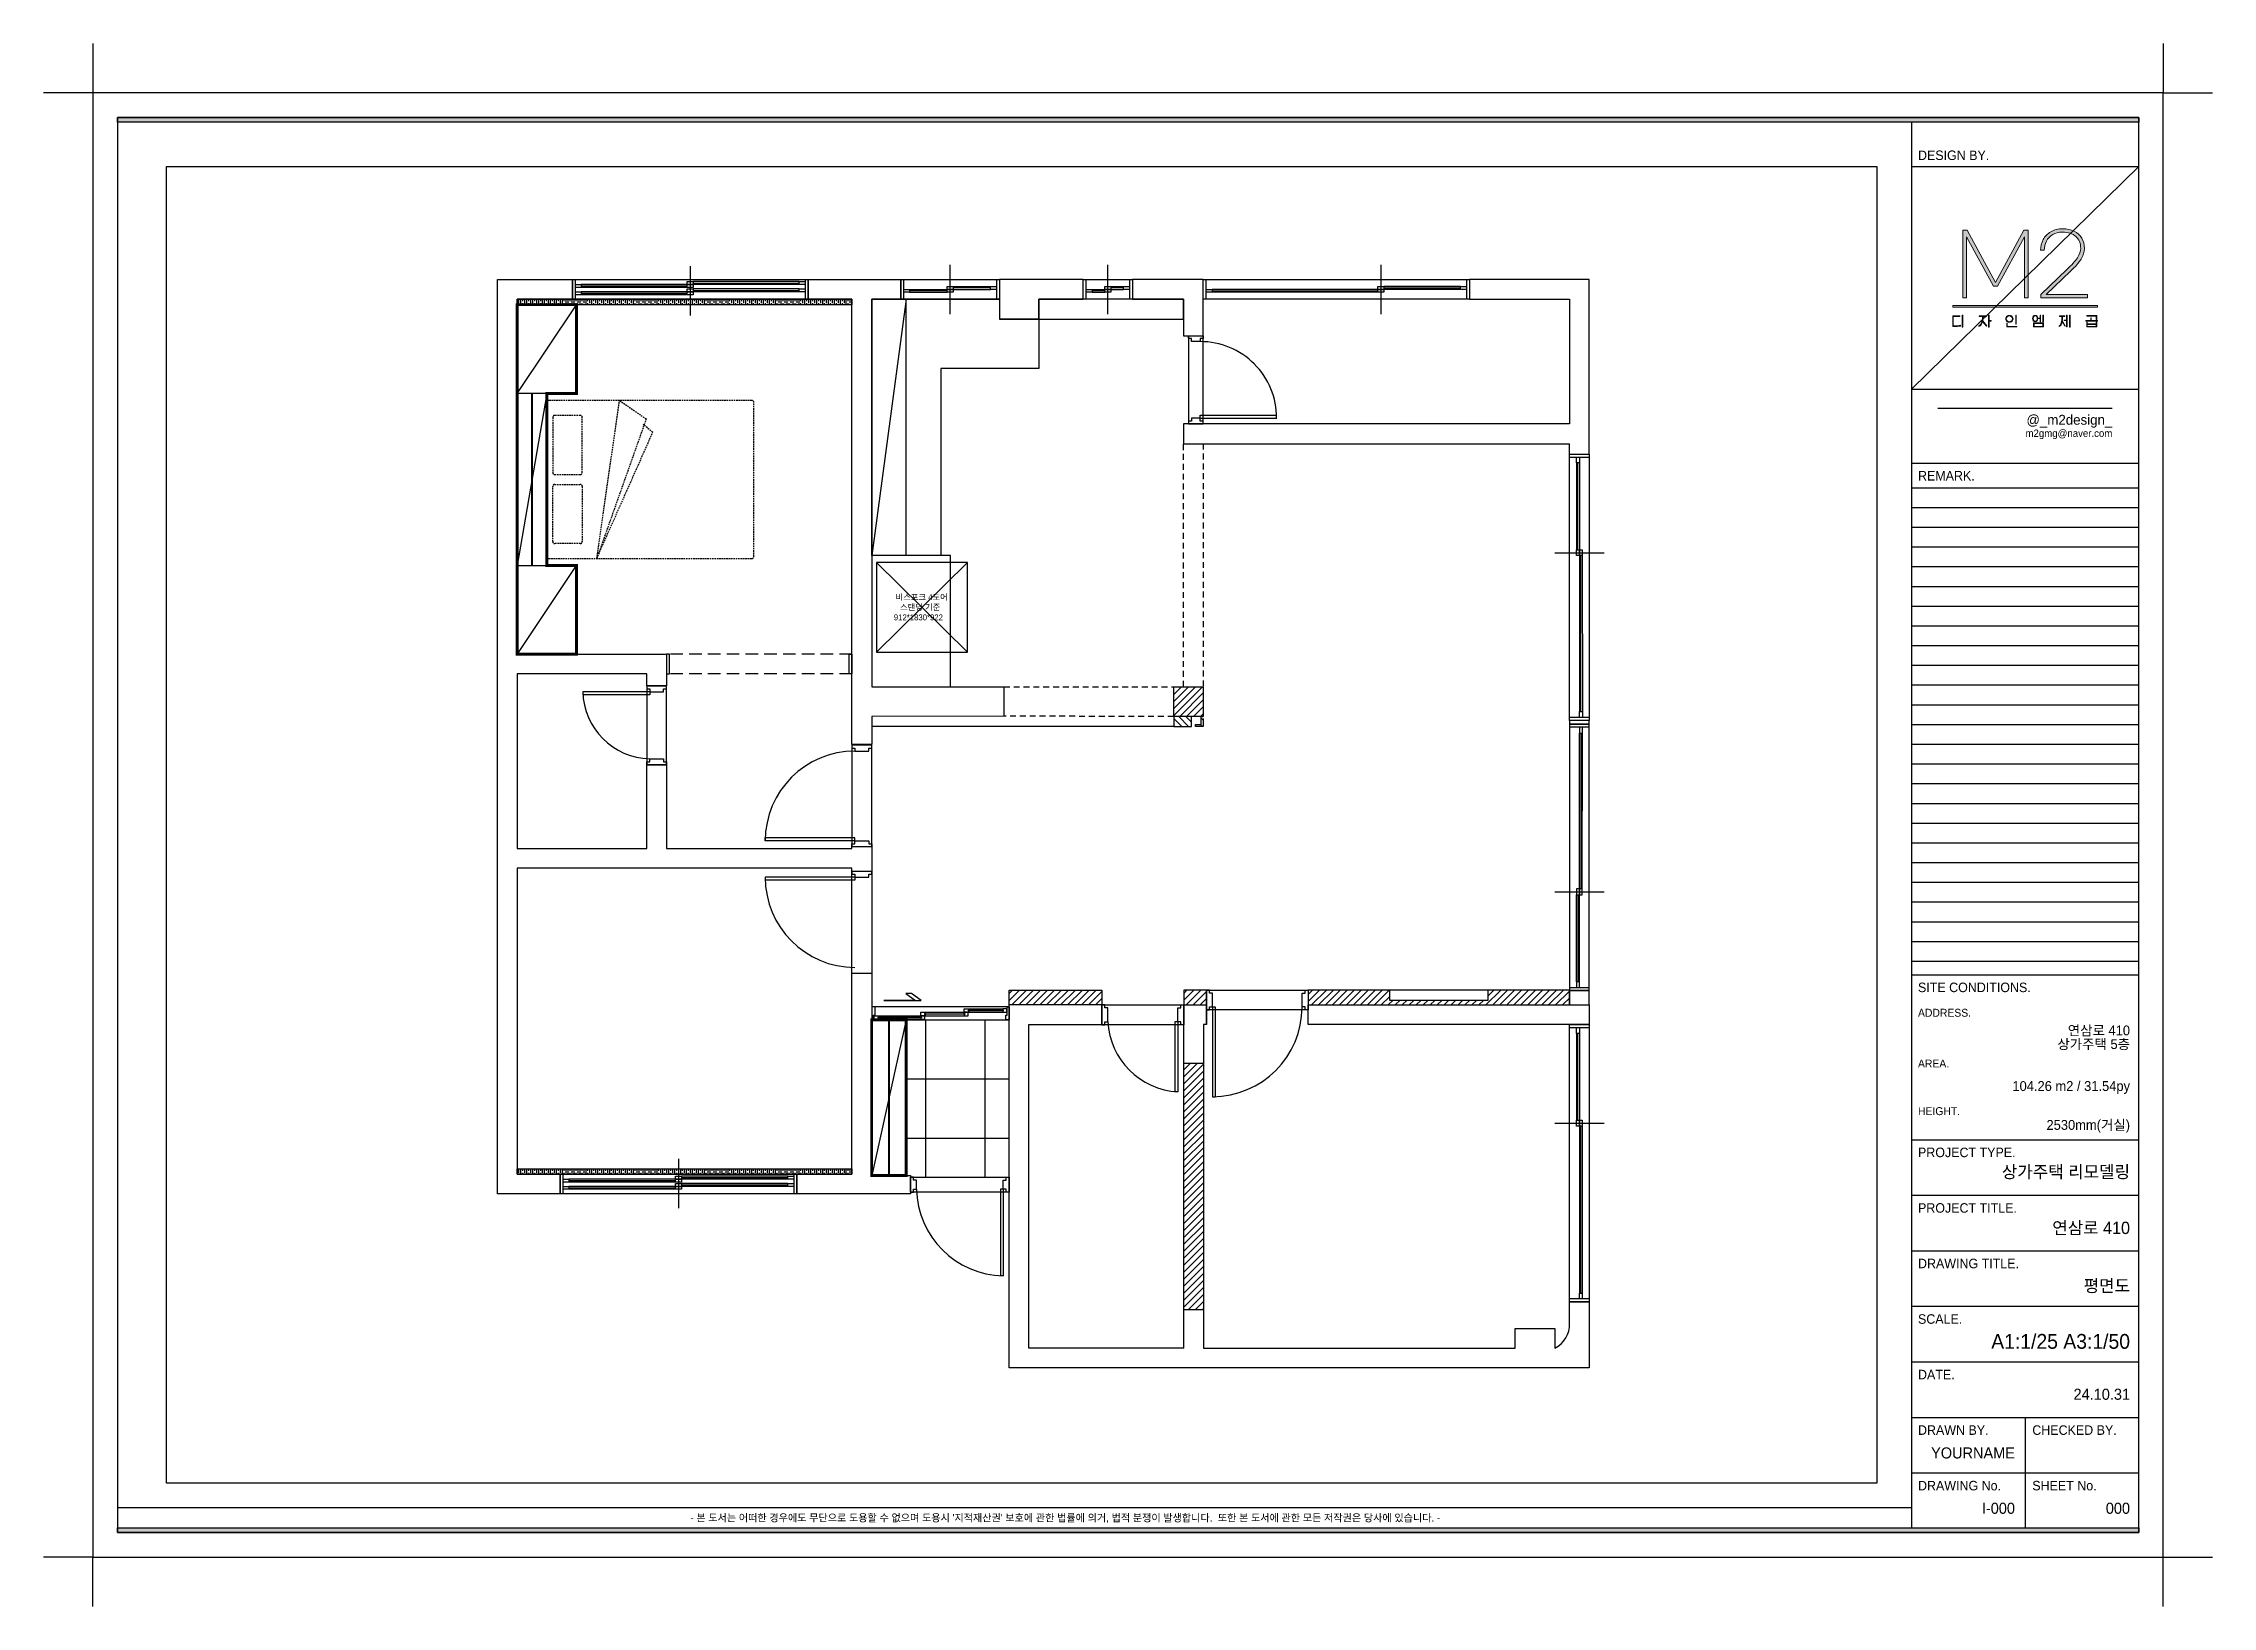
# Model space of a CAD drawing. Header units: millimetres. Extents: x 194631 to 262977, y 38570 to 93030.
# Drawn here: x 240977 to 262977, y 58422 to 74272 of the extents above; entities that cross this region are included whole.
import ezdxf
from ezdxf.enums import TextEntityAlignment as Align

# ---------------------------------------------------------------- set-up
doc = ezdxf.new("R2010")
doc.units = ezdxf.units.MM
doc.header["$LTSCALE"] = 20
for name, pattern in [('DH-HID2', [1.2, 0.8, -0.4]), ('HID', [2.5, 1.5, -1]), ('HIDDEN', [9.525, 6.35, -3.175])]:
    doc.linetypes.add(name, pattern=pattern)
doc.layers.get('DEFPOINTS').update_dxf_attribs({"color": 248})
for name, color, linetype in [('03-WAL NEW', 3, 'Continuous'), ('06-FUR', 6, 'Continuous'), ('06-LIGHT', 4, 'Continuous'), ('07-DIM', 5, 'Continuous'), ('3.기호.계단선', 30, 'Continuous'), ('_U+B808_U+C774_U+C5B4 2', 7, 'Continuous'), ('C-HAT', 251, 'Continuous'), ('C-WALL1', 2, 'Continuous'), ('CO-DOOR', 8, 'Continuous'), ('FORM(YOURNAME)-1', 1, 'Continuous'), ('FORM(YOURNAME)-11', 1, 'Continuous'), ('FORM(YOURNAME)-11 @ 1', 1, 'Continuous'), ('FU-FURM', 251, 'DH-HID2'), ('도면층2', 2, 'Continuous'), ('도면층4', 4, 'Continuous'), ('도면층5', 5, 'Continuous'), ('도면층8', 8, 'Continuous'), ('면적', 6, 'Continuous')]:
    doc.layers.add(name, color=color, linetype=linetype)
doc.styles.add('YOURNAME', font='HY울릉도M.TTF')
doc.styles.add('코레일둥고', font='Korail_Round_Gothic_Medium.ttf')
pattern_1 = [(45, (21500, -18758.475), (-35.355339, 35.355339), [])]

# ---------------------------------------------------------------- blocks, each defined once
blk = doc.blocks.new('block 34')
at = {"layer": '_U+B808_U+C774_U+C5B4 2'}
h = blk.add_hatch(color=35, dxfattribs=at)
h.dxf.hatch_style = 2
h.paths.add_polyline_path([(674.6, -105.53), (675.73, -105.53), (683.42, -119.69), (691.1, -105.53), (692.22, -105.53), (692.22, -123.82), (691.22, -123.82), (691.22, -107.31), (683.97, -120.67), (682.84, -120.67), (675.59, -107.31), (675.59, -123.82), (674.6, -123.82)])
h = blk.add_hatch(color=35, dxfattribs=at)
h.dxf.hatch_style = 2
edge = h.paths.add_edge_path()
edge.add_spline(control_points=[(704.68, -105.78), (705.57, -106.21), (706.25, -106.83), (706.73, -107.63), (707.21, -108.43), (707.45, -109.38), (707.45, -110.46), (707.45, -111.43), (707.14, -112.39), (706.53, -113.34), (705.92, -114.29), (704.98, -115.38), (703.7, -116.62), (703.7, -116.62), (697.12, -122.91), (697.12, -122.91), (697.12, -122.91), (708.26, -122.91), (708.26, -122.91), (708.26, -122.91), (708.26, -123.82), (708.26, -123.82), (708.26, -123.82), (695.66, -123.82), (695.66, -123.82), (695.66, -123.82), (695.66, -122.91), (695.66, -122.91), (695.66, -122.91), (702.73, -116.15), (702.73, -116.15), (703.99, -114.93), (704.93, -113.86), (705.54, -112.95), (706.15, -112.03), (706.45, -111.2), (706.45, -110.46), (706.45, -109.07), (706.01, -107.98), (705.12, -107.2), (704.23, -106.42), (703.05, -106.03), (701.57, -106.03), (700.53, -106.03), (699.64, -106.26), (698.89, -106.71), (698.15, -107.15), (697.57, -107.75), (697.18, -108.5), (696.79, -109.25), (696.59, -110.06), (696.59, -110.94), (696.59, -110.94), (695.59, -110.94), (695.59, -110.94), (695.59, -109.89), (695.83, -108.93), (696.3, -108.05), (696.77, -107.17), (697.46, -106.46), (698.36, -105.93), (699.26, -105.4), (700.33, -105.13), (701.57, -105.13), (702.76, -105.13), (703.79, -105.35), (704.68, -105.78)], knot_values=[0, 0, 0, 0, 1, 1, 1, 2, 2, 2, 3, 3, 3, 4, 4, 4, 5, 5, 5, 6, 6, 6, 7, 7, 7, 8, 8, 8, 9, 9, 9, 10, 10, 10, 11, 11, 11, 12, 12, 12, 13, 13, 13, 14, 14, 14, 15, 15, 15, 16, 16, 16, 17, 17, 17, 18, 18, 18, 19, 19, 19, 20, 20, 20, 21, 21, 21, 22, 22, 22, 22], degree=3, periodic=0)
at = {"layer": '_U+B808_U+C774_U+C5B4 2', "lineweight": 0}
blk.add_lwpolyline([(674.6, -105.53), (675.73, -105.53), (683.42, -119.69), (691.1, -105.53), (692.22, -105.53), (692.22, -123.82), (691.22, -123.82), (691.22, -107.31), (683.97, -120.67), (682.84, -120.67), (675.59, -107.31), (675.59, -123.82), (674.6, -123.82), (674.6, -105.53)], dxfattribs=at)
blk.add_open_spline([(704.68, -105.78), (705.57, -106.21), (706.25, -106.83), (706.73, -107.63), (707.21, -108.43), (707.45, -109.38), (707.45, -110.46), (707.45, -111.43), (707.14, -112.39), (706.53, -113.34), (705.92, -114.29), (704.98, -115.38), (703.7, -116.62), (703.7, -116.62), (697.12, -122.91), (697.12, -122.91), (697.12, -122.91), (708.26, -122.91), (708.26, -122.91), (708.26, -122.91), (708.26, -123.82), (708.26, -123.82), (708.26, -123.82), (695.66, -123.82), (695.66, -123.82), (695.66, -123.82), (695.66, -122.91), (695.66, -122.91), (695.66, -122.91), (702.73, -116.15), (702.73, -116.15), (703.99, -114.93), (704.93, -113.86), (705.54, -112.95), (706.15, -112.03), (706.45, -111.2), (706.45, -110.46), (706.45, -109.07), (706.01, -107.98), (705.12, -107.2), (704.23, -106.42), (703.05, -106.03), (701.57, -106.03), (700.53, -106.03), (699.64, -106.26), (698.89, -106.71), (698.15, -107.15), (697.57, -107.75), (697.18, -108.5), (696.79, -109.25), (696.59, -110.06), (696.59, -110.94), (696.59, -110.94), (695.59, -110.94), (695.59, -110.94), (695.59, -109.89), (695.83, -108.93), (696.3, -108.05), (696.77, -107.17), (697.46, -106.46), (698.36, -105.93), (699.26, -105.4), (700.33, -105.13), (701.57, -105.13), (702.76, -105.13), (703.79, -105.35), (704.68, -105.78)], degree=3, knots=[0, 0, 0, 0, 1, 1, 1, 2, 2, 2, 3, 3, 3, 4, 4, 4, 5, 5, 5, 6, 6, 6, 7, 7, 7, 8, 8, 8, 9, 9, 9, 10, 10, 10, 11, 11, 11, 12, 12, 12, 13, 13, 13, 14, 14, 14, 15, 15, 15, 16, 16, 16, 17, 17, 17, 18, 18, 18, 19, 19, 19, 20, 20, 20, 21, 21, 21, 22, 22, 22, 22], dxfattribs=at)
blk = doc.blocks.new('block 35')
at = {"layer": '_U+B808_U+C774_U+C5B4 2'}
h = blk.add_hatch(color=35, dxfattribs=at)
h.dxf.hatch_style = 2
edge = h.paths.add_edge_path()
edge.add_spline(control_points=[(673.72, -128.8), (673.72, -128.8), (672, -128.8), (672, -128.8), (672, -128.8), (672, -131.36), (672, -131.36), (672, -131.36), (673.14, -131.36), (673.14, -131.36), (673.29, -131.36), (673.44, -131.34), (673.6, -131.31), (673.75, -131.28), (673.88, -131.24), (673.98, -131.2), (673.98, -131.2), (673.98, -131.35), (673.98, -131.35), (673.88, -131.4), (673.75, -131.44), (673.6, -131.47), (673.45, -131.49), (673.3, -131.51), (673.14, -131.51), (673.14, -131.51), (671.83, -131.51), (671.83, -131.51), (671.83, -131.51), (671.83, -128.65), (671.83, -128.65), (671.83, -128.65), (673.72, -128.65), (673.72, -128.65), (673.72, -128.65), (673.72, -128.8), (673.72, -128.8)], knot_values=[0, 0, 0, 0, 1, 1, 1, 2, 2, 2, 3, 3, 3, 4, 4, 4, 5, 5, 5, 6, 6, 6, 7, 7, 7, 8, 8, 8, 9, 9, 9, 10, 10, 10, 11, 11, 11, 12, 12, 12, 12], degree=3, periodic=0)
h.paths.add_polyline_path([(674.54, -131.73), (674.38, -131.74), (674.38, -128.5), (674.54, -128.5)])
h = blk.add_hatch(color=35, dxfattribs=at)
h.dxf.hatch_style = 2
edge = h.paths.add_edge_path()
edge.add_spline(control_points=[(679.96, -130.01), (679.96, -130.01), (681.09, -131.37), (681.09, -131.37), (681.09, -131.37), (680.96, -131.47), (680.96, -131.47), (680.96, -131.47), (679.92, -130.19), (679.92, -130.19), (679.82, -130.57), (679.69, -130.87), (679.52, -131.09), (679.35, -131.32), (679.14, -131.46), (678.9, -131.51), (678.9, -131.51), (678.9, -131.36), (678.9, -131.36), (679.11, -131.3), (679.3, -131.16), (679.45, -130.93), (679.6, -130.7), (679.71, -130.39), (679.79, -130.03), (679.86, -129.66), (679.91, -129.25), (679.91, -128.8), (679.91, -128.8), (678.97, -128.8), (678.97, -128.8), (678.97, -128.8), (678.97, -128.65), (678.97, -128.65), (678.97, -128.65), (681, -128.65), (681, -128.65), (681, -128.65), (681, -128.8), (681, -128.8), (681, -128.8), (680.07, -128.8), (680.07, -128.8), (680.06, -129.26), (680.03, -129.66), (679.96, -130.01)], knot_values=[0, 0, 0, 0, 1, 1, 1, 2, 2, 2, 3, 3, 3, 4, 4, 4, 5, 5, 5, 6, 6, 6, 7, 7, 7, 8, 8, 8, 9, 9, 9, 10, 10, 10, 11, 11, 11, 12, 12, 12, 13, 13, 13, 14, 14, 14, 15, 15, 15, 15], degree=3, periodic=0)
h.paths.add_polyline_path([(682.21, -130.06), (681.69, -130.06), (681.69, -131.73), (681.54, -131.73), (681.54, -128.5), (681.69, -128.5), (681.69, -129.92), (682.21, -129.92)])
h = blk.add_hatch(color=35, dxfattribs=at)
h.dxf.hatch_style = 2
edge = h.paths.add_edge_path()
edge.add_spline(control_points=[(687.69, -128.68), (687.84, -128.76), (687.95, -128.87), (688.03, -129.01), (688.11, -129.15), (688.15, -129.3), (688.15, -129.47), (688.15, -129.64), (688.11, -129.8), (688.03, -129.94), (687.95, -130.08), (687.84, -130.19), (687.69, -130.27), (687.54, -130.35), (687.36, -130.39), (687.15, -130.39), (686.95, -130.39), (686.77, -130.35), (686.62, -130.27), (686.47, -130.19), (686.36, -130.08), (686.28, -129.94), (686.2, -129.8), (686.16, -129.64), (686.16, -129.47), (686.16, -129.3), (686.2, -129.15), (686.28, -129.01), (686.36, -128.87), (686.47, -128.76), (686.62, -128.68), (686.77, -128.6), (686.95, -128.56), (687.15, -128.56), (687.36, -128.56), (687.54, -128.6), (687.69, -128.68)], knot_values=[0, 0, 0, 0, 1, 1, 1, 2, 2, 2, 3, 3, 3, 4, 4, 4, 5, 5, 5, 6, 6, 6, 7, 7, 7, 8, 8, 8, 9, 9, 9, 10, 10, 10, 11, 11, 11, 12, 12, 12, 12], degree=3, periodic=0)
edge = h.paths.add_edge_path()
edge.add_spline(control_points=[(686.72, -128.79), (686.59, -128.86), (686.49, -128.95), (686.43, -129.07), (686.36, -129.18), (686.32, -129.32), (686.32, -129.47), (686.32, -129.63), (686.36, -129.76), (686.43, -129.88), (686.49, -130), (686.59, -130.09), (686.72, -130.15), (686.84, -130.22), (686.99, -130.25), (687.15, -130.25), (687.32, -130.25), (687.46, -130.22), (687.59, -130.15), (687.72, -130.09), (687.81, -130), (687.88, -129.88), (687.95, -129.76), (687.98, -129.63), (687.98, -129.47), (687.98, -129.32), (687.95, -129.18), (687.88, -129.07), (687.81, -128.95), (687.72, -128.86), (687.59, -128.79), (687.46, -128.73), (687.32, -128.7), (687.15, -128.7), (686.99, -128.7), (686.84, -128.73), (686.72, -128.79)], knot_values=[0, 0, 0, 0, 1, 1, 1, 2, 2, 2, 3, 3, 3, 4, 4, 4, 5, 5, 5, 6, 6, 6, 7, 7, 7, 8, 8, 8, 9, 9, 9, 10, 10, 10, 11, 11, 11, 12, 12, 12, 12], degree=3, periodic=0)
h.paths.add_polyline_path([(686.6, -131.51), (689.15, -131.51), (689.15, -131.66), (686.44, -131.66), (686.44, -130.66), (686.6, -130.66)])
h.paths.add_polyline_path([(689.03, -130.91), (688.87, -130.91), (688.87, -128.5), (689.03, -128.5)])
h = blk.add_hatch(color=35, dxfattribs=at)
h.dxf.hatch_style = 2
edge = h.paths.add_edge_path()
edge.add_spline(control_points=[(694.67, -130), (694.55, -130.16), (694.37, -130.23), (694.14, -130.23), (693.91, -130.23), (693.73, -130.16), (693.61, -130), (693.48, -129.84), (693.42, -129.64), (693.42, -129.39), (693.42, -129.14), (693.48, -128.94), (693.61, -128.78), (693.73, -128.62), (693.91, -128.54), (694.14, -128.54), (694.35, -128.54), (694.51, -128.61), (694.63, -128.74), (694.75, -128.87), (694.83, -129.04), (694.85, -129.25), (694.85, -129.25), (695.45, -129.25), (695.45, -129.25), (695.45, -129.25), (695.45, -128.52), (695.45, -128.52), (695.45, -128.52), (695.61, -128.52), (695.61, -128.52), (695.61, -128.52), (695.61, -130.29), (695.61, -130.29), (695.61, -130.29), (695.45, -130.29), (695.45, -130.29), (695.45, -130.29), (695.45, -129.4), (695.45, -129.4), (695.45, -129.4), (694.86, -129.4), (694.86, -129.4), (694.85, -129.64), (694.79, -129.85), (694.67, -130)], knot_values=[0, 0, 0, 0, 1, 1, 1, 2, 2, 2, 3, 3, 3, 4, 4, 4, 5, 5, 5, 6, 6, 6, 7, 7, 7, 8, 8, 8, 9, 9, 9, 10, 10, 10, 11, 11, 11, 12, 12, 12, 13, 13, 13, 14, 14, 14, 15, 15, 15, 15], degree=3, periodic=0)
edge = h.paths.add_edge_path()
edge.add_spline(control_points=[(693.73, -129.9), (693.83, -130.03), (693.97, -130.09), (694.14, -130.09), (694.31, -130.09), (694.45, -130.03), (694.55, -129.9), (694.65, -129.78), (694.7, -129.61), (694.7, -129.39), (694.7, -129.17), (694.65, -129), (694.55, -128.87), (694.45, -128.75), (694.31, -128.69), (694.14, -128.69), (693.97, -128.69), (693.83, -128.75), (693.73, -128.87), (693.63, -129), (693.58, -129.17), (693.58, -129.39), (693.58, -129.61), (693.63, -129.78), (693.73, -129.9)], knot_values=[0, 0, 0, 0, 1, 1, 1, 2, 2, 2, 3, 3, 3, 4, 4, 4, 5, 5, 5, 6, 6, 6, 7, 7, 7, 8, 8, 8, 8], degree=3, periodic=0)
h.paths.add_polyline_path([(693.69, -130.55), (696.36, -130.55), (696.36, -131.66), (693.69, -131.66)])
h.paths.add_polyline_path([(693.85, -131.51), (696.2, -131.51), (696.2, -130.7), (693.85, -130.7)])
h.paths.add_polyline_path([(696.36, -128.5), (696.36, -130.32), (696.2, -130.32), (696.2, -128.5)])
h = blk.add_hatch(color=35, dxfattribs=at)
h.dxf.hatch_style = 2
edge = h.paths.add_edge_path()
edge.add_spline(control_points=[(701.46, -129.93), (701.46, -129.93), (702.28, -131.39), (702.28, -131.39), (702.28, -131.39), (702.15, -131.47), (702.15, -131.47), (702.15, -131.47), (701.43, -130.17), (701.43, -130.17), (701.3, -130.94), (701.03, -131.39), (700.63, -131.51), (700.63, -131.51), (700.63, -131.35), (700.63, -131.35), (700.88, -131.26), (701.06, -130.99), (701.18, -130.55), (701.3, -130.1), (701.37, -129.52), (701.37, -128.8), (701.37, -128.8), (700.67, -128.8), (700.67, -128.8), (700.67, -128.8), (700.67, -128.65), (700.67, -128.65), (700.67, -128.65), (702.19, -128.65), (702.19, -128.65), (702.19, -128.65), (702.19, -128.8), (702.19, -128.8), (702.19, -128.8), (701.53, -128.8), (701.53, -128.8), (701.52, -129.25), (701.5, -129.63), (701.46, -129.93)], knot_values=[0, 0, 0, 0, 1, 1, 1, 2, 2, 2, 3, 3, 3, 4, 4, 4, 5, 5, 5, 6, 6, 6, 7, 7, 7, 8, 8, 8, 9, 9, 9, 10, 10, 10, 11, 11, 11, 12, 12, 12, 13, 13, 13, 13], degree=3, periodic=0)
h.paths.add_polyline_path([(702.59, -128.52), (702.75, -128.52), (702.75, -131.68), (702.59, -131.68), (702.59, -129.95), (702, -129.95), (702, -129.8), (702.59, -129.8)])
h.paths.add_polyline_path([(703.61, -128.5), (703.61, -131.73), (703.45, -131.73), (703.45, -128.5)])
h = blk.add_hatch(color=35, dxfattribs=at)
h.dxf.hatch_style = 2
h.paths.add_polyline_path([(711.02, -129.93), (711.02, -130.07), (707.82, -130.07), (707.82, -129.93), (709.16, -129.93), (709.16, -129.2), (709.32, -129.2), (709.32, -129.93)])
h.paths.add_polyline_path([(710.61, -128.72), (708.07, -128.72), (708.07, -128.57), (710.77, -128.57), (710.77, -129.64), (710.61, -129.64)])
h.paths.add_polyline_path([(710.61, -130.36), (710.77, -130.36), (710.77, -131.66), (708.08, -131.66), (708.08, -130.36), (708.24, -130.36), (708.24, -130.83), (710.61, -130.83)])
h.paths.add_polyline_path([(710.61, -131.52), (710.61, -130.97), (708.24, -130.97), (708.24, -131.52)])
at = {"layer": '_U+B808_U+C774_U+C5B4 2', "lineweight": 0}
for points in [[(674.54, -131.73), (674.38, -131.74), (674.38, -128.5), (674.54, -128.5), (674.54, -131.73)], [(682.21, -130.06), (681.69, -130.06), (681.69, -131.73), (681.54, -131.73), (681.54, -128.5), (681.69, -128.5), (681.69, -129.92), (682.21, -129.92), (682.21, -130.06)], [(689.03, -130.91), (688.87, -130.91), (688.87, -128.5), (689.03, -128.5), (689.03, -130.91)], [(696.36, -128.5), (696.36, -130.32), (696.2, -130.32), (696.2, -128.5), (696.36, -128.5)], [(702.59, -128.52), (702.75, -128.52), (702.75, -131.68), (702.59, -131.68), (702.59, -129.95), (702, -129.95), (702, -129.8), (702.59, -129.8), (702.59, -128.52)], [(703.61, -128.5), (703.61, -131.73), (703.45, -131.73), (703.45, -128.5), (703.61, -128.5)], [(710.61, -128.72), (708.07, -128.72), (708.07, -128.57), (710.77, -128.57), (710.77, -129.64), (710.61, -129.64), (710.61, -128.72)], [(686.6, -131.51), (689.15, -131.51), (689.15, -131.66), (686.44, -131.66), (686.44, -130.66), (686.6, -130.66), (686.6, -131.51)], [(693.69, -130.55), (696.36, -130.55), (696.36, -131.66), (693.69, -131.66), (693.69, -130.55)], [(693.85, -131.51), (696.2, -131.51), (696.2, -130.7), (693.85, -130.7), (693.85, -131.51)], [(711.02, -129.93), (711.02, -130.07), (707.82, -130.07), (707.82, -129.93), (709.16, -129.93), (709.16, -129.2), (709.32, -129.2), (709.32, -129.93), (711.02, -129.93)], [(710.61, -130.36), (710.77, -130.36), (710.77, -131.66), (708.08, -131.66), (708.08, -130.36), (708.24, -130.36), (708.24, -130.83), (710.61, -130.83), (710.61, -130.36)], [(710.61, -131.52), (710.61, -130.97), (708.24, -130.97), (708.24, -131.52), (710.61, -131.52)]]:
    blk.add_lwpolyline(points, dxfattribs=at)
for points, knots in [([(673.72, -128.8), (673.72, -128.8), (672, -128.8), (672, -128.8), (672, -128.8), (672, -131.36), (672, -131.36), (672, -131.36), (673.14, -131.36), (673.14, -131.36), (673.29, -131.36), (673.44, -131.34), (673.6, -131.31), (673.75, -131.28), (673.88, -131.24), (673.98, -131.2), (673.98, -131.2), (673.98, -131.35), (673.98, -131.35), (673.88, -131.4), (673.75, -131.44), (673.6, -131.47), (673.45, -131.49), (673.3, -131.51), (673.14, -131.51), (673.14, -131.51), (671.83, -131.51), (671.83, -131.51), (671.83, -131.51), (671.83, -128.65), (671.83, -128.65), (671.83, -128.65), (673.72, -128.65), (673.72, -128.65), (673.72, -128.65), (673.72, -128.8), (673.72, -128.8)], [0, 0, 0, 0, 1, 1, 1, 2, 2, 2, 3, 3, 3, 4, 4, 4, 5, 5, 5, 6, 6, 6, 7, 7, 7, 8, 8, 8, 9, 9, 9, 10, 10, 10, 11, 11, 11, 12, 12, 12, 12]), ([(679.96, -130.01), (679.96, -130.01), (681.09, -131.37), (681.09, -131.37), (681.09, -131.37), (680.96, -131.47), (680.96, -131.47), (680.96, -131.47), (679.92, -130.19), (679.92, -130.19), (679.82, -130.57), (679.69, -130.87), (679.52, -131.09), (679.35, -131.32), (679.14, -131.46), (678.9, -131.51), (678.9, -131.51), (678.9, -131.36), (678.9, -131.36), (679.11, -131.3), (679.3, -131.16), (679.45, -130.93), (679.6, -130.7), (679.71, -130.39), (679.79, -130.03), (679.86, -129.66), (679.91, -129.25), (679.91, -128.8), (679.91, -128.8), (678.97, -128.8), (678.97, -128.8), (678.97, -128.8), (678.97, -128.65), (678.97, -128.65), (678.97, -128.65), (681, -128.65), (681, -128.65), (681, -128.65), (681, -128.8), (681, -128.8), (681, -128.8), (680.07, -128.8), (680.07, -128.8), (680.06, -129.26), (680.03, -129.66), (679.96, -130.01)], [0, 0, 0, 0, 1, 1, 1, 2, 2, 2, 3, 3, 3, 4, 4, 4, 5, 5, 5, 6, 6, 6, 7, 7, 7, 8, 8, 8, 9, 9, 9, 10, 10, 10, 11, 11, 11, 12, 12, 12, 13, 13, 13, 14, 14, 14, 15, 15, 15, 15]), ([(687.69, -128.68), (687.84, -128.76), (687.95, -128.87), (688.03, -129.01), (688.11, -129.15), (688.15, -129.3), (688.15, -129.47), (688.15, -129.64), (688.11, -129.8), (688.03, -129.94), (687.95, -130.08), (687.84, -130.19), (687.69, -130.27), (687.54, -130.35), (687.36, -130.39), (687.15, -130.39), (686.95, -130.39), (686.77, -130.35), (686.62, -130.27), (686.47, -130.19), (686.36, -130.08), (686.28, -129.94), (686.2, -129.8), (686.16, -129.64), (686.16, -129.47), (686.16, -129.3), (686.2, -129.15), (686.28, -129.01), (686.36, -128.87), (686.47, -128.76), (686.62, -128.68), (686.77, -128.6), (686.95, -128.56), (687.15, -128.56), (687.36, -128.56), (687.54, -128.6), (687.69, -128.68)], [0, 0, 0, 0, 1, 1, 1, 2, 2, 2, 3, 3, 3, 4, 4, 4, 5, 5, 5, 6, 6, 6, 7, 7, 7, 8, 8, 8, 9, 9, 9, 10, 10, 10, 11, 11, 11, 12, 12, 12, 12]), ([(686.72, -128.79), (686.59, -128.86), (686.49, -128.95), (686.43, -129.07), (686.36, -129.18), (686.32, -129.32), (686.32, -129.47), (686.32, -129.63), (686.36, -129.76), (686.43, -129.88), (686.49, -130), (686.59, -130.09), (686.72, -130.15), (686.84, -130.22), (686.99, -130.25), (687.15, -130.25), (687.32, -130.25), (687.46, -130.22), (687.59, -130.15), (687.72, -130.09), (687.81, -130), (687.88, -129.88), (687.95, -129.76), (687.98, -129.63), (687.98, -129.47), (687.98, -129.32), (687.95, -129.18), (687.88, -129.07), (687.81, -128.95), (687.72, -128.86), (687.59, -128.79), (687.46, -128.73), (687.32, -128.7), (687.15, -128.7), (686.99, -128.7), (686.84, -128.73), (686.72, -128.79)], [0, 0, 0, 0, 1, 1, 1, 2, 2, 2, 3, 3, 3, 4, 4, 4, 5, 5, 5, 6, 6, 6, 7, 7, 7, 8, 8, 8, 9, 9, 9, 10, 10, 10, 11, 11, 11, 12, 12, 12, 12]), ([(694.67, -130), (694.55, -130.16), (694.37, -130.23), (694.14, -130.23), (693.91, -130.23), (693.73, -130.16), (693.61, -130), (693.48, -129.84), (693.42, -129.64), (693.42, -129.39), (693.42, -129.14), (693.48, -128.94), (693.61, -128.78), (693.73, -128.62), (693.91, -128.54), (694.14, -128.54), (694.35, -128.54), (694.51, -128.61), (694.63, -128.74), (694.75, -128.87), (694.83, -129.04), (694.85, -129.25), (694.85, -129.25), (695.45, -129.25), (695.45, -129.25), (695.45, -129.25), (695.45, -128.52), (695.45, -128.52), (695.45, -128.52), (695.61, -128.52), (695.61, -128.52), (695.61, -128.52), (695.61, -130.29), (695.61, -130.29), (695.61, -130.29), (695.45, -130.29), (695.45, -130.29), (695.45, -130.29), (695.45, -129.4), (695.45, -129.4), (695.45, -129.4), (694.86, -129.4), (694.86, -129.4), (694.85, -129.64), (694.79, -129.85), (694.67, -130)], [0, 0, 0, 0, 1, 1, 1, 2, 2, 2, 3, 3, 3, 4, 4, 4, 5, 5, 5, 6, 6, 6, 7, 7, 7, 8, 8, 8, 9, 9, 9, 10, 10, 10, 11, 11, 11, 12, 12, 12, 13, 13, 13, 14, 14, 14, 15, 15, 15, 15]), ([(693.73, -129.9), (693.83, -130.03), (693.97, -130.09), (694.14, -130.09), (694.31, -130.09), (694.45, -130.03), (694.55, -129.9), (694.65, -129.78), (694.7, -129.61), (694.7, -129.39), (694.7, -129.17), (694.65, -129), (694.55, -128.87), (694.45, -128.75), (694.31, -128.69), (694.14, -128.69), (693.97, -128.69), (693.83, -128.75), (693.73, -128.87), (693.63, -129), (693.58, -129.17), (693.58, -129.39), (693.58, -129.61), (693.63, -129.78), (693.73, -129.9)], [0, 0, 0, 0, 1, 1, 1, 2, 2, 2, 3, 3, 3, 4, 4, 4, 5, 5, 5, 6, 6, 6, 7, 7, 7, 8, 8, 8, 8]), ([(701.46, -129.93), (701.46, -129.93), (702.28, -131.39), (702.28, -131.39), (702.28, -131.39), (702.15, -131.47), (702.15, -131.47), (702.15, -131.47), (701.43, -130.17), (701.43, -130.17), (701.3, -130.94), (701.03, -131.39), (700.63, -131.51), (700.63, -131.51), (700.63, -131.35), (700.63, -131.35), (700.88, -131.26), (701.06, -130.99), (701.18, -130.55), (701.3, -130.1), (701.37, -129.52), (701.37, -128.8), (701.37, -128.8), (700.67, -128.8), (700.67, -128.8), (700.67, -128.8), (700.67, -128.65), (700.67, -128.65), (700.67, -128.65), (702.19, -128.65), (702.19, -128.65), (702.19, -128.65), (702.19, -128.8), (702.19, -128.8), (702.19, -128.8), (701.53, -128.8), (701.53, -128.8), (701.52, -129.25), (701.5, -129.63), (701.46, -129.93)], [0, 0, 0, 0, 1, 1, 1, 2, 2, 2, 3, 3, 3, 4, 4, 4, 5, 5, 5, 6, 6, 6, 7, 7, 7, 8, 8, 8, 9, 9, 9, 10, 10, 10, 11, 11, 11, 12, 12, 12, 13, 13, 13, 13])]:
    blk.add_open_spline(points, degree=3, knots=knots, dxfattribs=at)
blk = doc.blocks.new('block 33')
at = {"layer": '_U+B808_U+C774_U+C5B4 2'}
for name in ['block 34', 'block 35']:
    blk.add_blockref(name, (0, 0), dxfattribs=at)
blk = doc.blocks.new('block 32')
at = {"layer": '_U+B808_U+C774_U+C5B4 2'}
h = blk.add_hatch(color=35, dxfattribs=at)
h.dxf.hatch_style = 2
h.paths.add_polyline_path([(711.02, -126.32), (671.83, -126.32), (671.83, -125.91), (711.02, -125.91)])
at = {"layer": '_U+B808_U+C774_U+C5B4 2', "lineweight": 0}
blk.add_lwpolyline([(711.02, -126.32), (671.83, -126.32), (671.83, -125.91), (711.02, -125.91), (711.02, -126.32)], dxfattribs=at)
at = {"layer": '_U+B808_U+C774_U+C5B4 2'}
blk.add_blockref('block 33', (0, 0), dxfattribs=at)
blk = doc.blocks.new('FORM-ELEVATION')
at = {"layer": 'FORM(YOURNAME)-11'}
h = blk.add_hatch(color=256, dxfattribs=at)
h.dxf.hatch_style = 1
h.paths.add_polyline_path([(-10309, 35708), (71691, 35708), (71691, 35508), (-10309, 35508)])
h.paths.add_polyline_path([(-10309, -21492), (71691, -21492), (71691, -21692), (-10309, -21692)])
at = {"layer": 'DEFPOINTS', "color": 158}
for p, q in [((62481, 35508), (62481, -21492)), ((62481, 33708), (71691, 33708)), ((62481, 24686), (71691, 33708)), ((62481, 24686), (71691, 24686)), ((62481, 20686), (71691, 20686)), ((62481, 19886), (71691, 19886)), ((62481, 19086), (71691, 19086)), ((62481, 18286), (71691, 18286)), ((62481, 17486), (71691, 17486)), ((62481, 16686), (71691, 16686)), ((62481, 15886), (71691, 15886)), ((62481, 15086), (71691, 15086)), ((62481, 14286), (71691, 14286)), ((62481, 13486), (71691, 13486)), ((62481, 12686), (71691, 12686)), ((62481, 11886), (71691, 11886)), ((62481, 11086), (71691, 11086)), ((62481, 10286), (71691, 10286)), ((62481, 9486), (71691, 9486)), ((62481, 8686), (71691, 8686)), ((62481, 7886), (71691, 7886)), ((62481, 7086), (71691, 7086)), ((62481, 6286), (71691, 6286)), ((62481, 5486), (71691, 5486)), ((62481, 4686), (71691, 4686)), ((62481, 3886), (71691, 3886)), ((62481, 3086), (71691, 3086)), ((62481, 2286), (71691, 2286)), ((62481, 1486), (71691, 1486)), ((62481, -20692), (-10309, -20692))]:
    blk.add_line(p, q, dxfattribs=at)
at = {"layer": 'DEFPOINTS', "color": 1}
for points in [[(-11309, 38708), (-11309, 36708), (-13309, 36708)], [(72691, 38708), (72691, 36708), (74691, 36708)], [(-11309, -24692), (-11309, -22692), (-13309, -22692)], [(72691, -24692), (72691, -22692), (74691, -22692)]]:
    blk.add_lwpolyline(points, dxfattribs=at)
at = {"layer": 'DEFPOINTS', "color": 158}
for points in [[(-10309, -21692), (71691, -21692), (71691, 35708), (-10309, 35708)], [(-8309, 33708), (61071, 33708), (61071, -19692), (-8309, -19692)]]:
    blk.add_lwpolyline(points, close=True, dxfattribs=at)
at = {"layer": 'FORM(YOURNAME)-11', "color": 251}
blk.add_line((63550, 23916), (70622, 23916), dxfattribs=at)
at = {"layer": 'FORM(YOURNAME)-11', "color": 14}
for p, q in [((62481, 21686), (71691, 21686)), ((62481, 937), (71691, 937)), ((62481, -5756), (71691, -5756)), ((62481, -8009), (71691, -8009)), ((62481, -10261), (71691, -10261)), ((62481, -12514), (71691, -12514)), ((62481, -14766), (71691, -14766)), ((62481, -17019), (71691, -17019)), ((67086, -17019), (67086, -21492)), ((62481, -19271), (71691, -19271))]:
    blk.add_line(p, q, dxfattribs=at)
at = {"layer": 'FORM(YOURNAME)-11', "color": 250}
blk.add_lwpolyline([(-11309, -22692), (72691, -22692), (72691, 36708), (-11309, 36708)], close=True, dxfattribs=at)
at = {"layer": 'FORM(YOURNAME)-11'}
for points in [[(-10309, 35708), (71691, 35708), (71691, 35508), (-10309, 35508)], [(-10309, -21492), (71691, -21492), (71691, -21692), (-10309, -21692)]]:
    blk.add_lwpolyline(points, close=True, dxfattribs=at)
at = {"layer": '_U+B808_U+C774_U+C5B4 2', "xscale": 150, "yscale": 150, "zscale": 150}
blk.add_blockref('block 32', (-36628, 46957), dxfattribs=at)
at = {"layer": 'FORM(YOURNAME)-11', "color": 14, "style": 'YOURNAME'}
for s, height, p in [('DESIGN BY.', 386.1, (62739, 34170)), ('REMARK.', 386.1, (62739, 21172)), ('SITE CONDITIONS.', 386.14, (62739, 422)), ('PROJECT TYPE.', 386.14, (62739, -6271)), ('PROJECT TITLE.', 386.14, (62739, -8524)), ('DRAWING TITLE.', 386.14, (62739, -10776)), ('SCALE.', 386.1, (62739, -13029)), ('DATE.', 386.1, (62739, -15281)), ('DRAWN BY.', 386.1, (62739, -17534)), ('CHECKED BY.', 386.14, (67376, -17534)), ('DRAWING No.', 386.14, (62739, -19786)), ('SHEET No.', 386.1, (67376, -19786))]:
    blk.add_text(s, height=height, dxfattribs=at).set_placement(p, align=Align.MIDDLE_LEFT)
for s, height, width, p in [('m2gmg@naver.com', 300, 0.995, (70622, 22747)), ('@_m2design_', 400, 1.03, (70622, 23242))]:
    blk.add_text(s, height=height, dxfattribs=dict(at, width=width)).set_placement(p, align=Align.RIGHT)
at = {"layer": 'FORM(YOURNAME)-11', "color": 251, "style": 'YOURNAME'}
for s, p in [('ADDRESS.', (62739, -608)), ('AREA.', (62739, -2667)), ('HEIGHT.', (62739, -4598))]:
    blk.add_text(s, height=321.8, dxfattribs=at).set_placement(p, align=Align.MIDDLE_LEFT)
at = {"layer": 'FORM(YOURNAME)-11', "color": 1, "style": 'YOURNAME'}
blk.add_text("- 본 도서는 어떠한 경우에도 무단으로 도용할 수 없으며 도용시 '지적재산권' 보호에 관한 법률에 의거, 법적 분쟁이 발생합니다.  또한 본 도서에 관한 모든 저작권은 당사에 있습니다. -", height=300, dxfattribs=at).set_placement((28146, -21092), align=Align.MIDDLE_CENTER)
at = {"layer": 'FORM(YOURNAME)-11', "color": 3, "style": 'YOURNAME'}
for tag, height, p in [('2', 450, (71041, -1863)), ('1', 450, (71041, -1219)), ('3', 450, (71041, -3150)), ('4', 450, (71041, -5081)), ('5', 515, (71041, -7398)), ('6', 515, (71041, -9650)), ('7', 515, (71041, -11903)), ('8', 515, (71041, -14155)), ('9', 515, (71041, -16408)), ('10', 515, (66791, -18596)), ('11', 515, (71041, -18660)), ('12', 515, (66791, -20848)), ('13', 515, (71041, -20848))]:
    blk.add_attdef(tag, text='', height=height, dxfattribs=at).set_placement(p, align=Align.MIDDLE_RIGHT)
blk = doc.blocks.new('*U219')
at = {"layer": 'FORM(YOURNAME)-1'}
ref = blk.add_blockref('FORM-ELEVATION', (244304, 64595), dxfattribs=dict(at, xscale=0.2500000000000001, yscale=0.2500000000000001, zscale=0.2500000000000001))
ref.add_attrib('12', 'I-000', dxfattribs={"layer": 'FORM(YOURNAME)-11 @ 1', "color": 3, "height": 112.5, "style": 'YOURNAME'}).set_placement((260972, 59419), align=Align.MIDDLE_RIGHT)
ref.add_attrib('13', '000', dxfattribs={"layer": 'FORM(YOURNAME)-11 @ 1', "color": 3, "height": 112.5, "style": 'YOURNAME'}).set_placement((262139, 59419), align=Align.MIDDLE_RIGHT)
ref.add_attrib('10', 'YOURNAME', dxfattribs={"layer": 'FORM(YOURNAME)-11 @ 1', "color": 3, "height": 112.5, "style": 'YOURNAME'}).set_placement((260972, 59980), align=Align.MIDDLE_RIGHT)
ref.add_attrib('9', '24.10.31', dxfattribs={"layer": 'FORM(YOURNAME)-11 @ 1', "color": 3, "height": 112.5, "style": 'YOURNAME'}).set_placement((262139, 60575), align=Align.MIDDLE_RIGHT)
ref.add_attrib('8', 'A1:1/25 A3:1/50', dxfattribs={"layer": 'FORM(YOURNAME)-11 @ 1', "color": 3, "height": 150, "style": 'YOURNAME'}).set_placement((262139, 61111), align=Align.MIDDLE_RIGHT)
ref.add_attrib('7', '평면도', dxfattribs={"layer": 'FORM(YOURNAME)-11 @ 1', "color": 3, "height": 125, "style": 'YOURNAME'}).set_placement((262139, 61675), align=Align.MIDDLE_RIGHT)
ref.add_attrib('6', '연삼로 410', dxfattribs={"layer": 'FORM(YOURNAME)-11 @ 1', "color": 3, "height": 125, "style": 'YOURNAME'}).set_placement((262139, 62262), align=Align.MIDDLE_RIGHT)
ref.add_attrib('5', '상가주택 리모델링', dxfattribs={"layer": 'FORM(YOURNAME)-11 @ 1', "color": 3, "height": 125, "style": 'YOURNAME'}).set_placement((262139, 62830), align=Align.MIDDLE_RIGHT)
ref.add_attrib('1', '연삼로 410', dxfattribs={"layer": 'FORM(YOURNAME)-11 @ 1', "color": 3, "height": 100, "style": 'YOURNAME'}).set_placement((262139, 64264), align=Align.MIDDLE_RIGHT)
ref.add_attrib('2', '상가주택 5층', dxfattribs={"layer": 'FORM(YOURNAME)-11 @ 1', "color": 3, "height": 100, "style": 'YOURNAME'}).set_placement((262139, 64125), align=Align.MIDDLE_RIGHT)
ref.add_attrib('3', '104.26 m2 / 31.54py', dxfattribs={"layer": 'FORM(YOURNAME)-11 @ 1', "color": 3, "height": 100, "style": 'YOURNAME'}).set_placement((262139, 63700), align=Align.MIDDLE_RIGHT)
ref.add_attrib('4', '2530mm(거실)', dxfattribs={"layer": 'FORM(YOURNAME)-11 @ 1', "color": 3, "height": 100, "style": 'YOURNAME'}).set_placement((262139, 63306), align=Align.MIDDLE_RIGHT)
blk = doc.blocks.new('FLLLOR')
at = {"color": 8, "linetype": 'HID', "ltscale": 2}
for points in [[(204372, 86507), (206195, 86507), (206195, 88971)], [(206395, 88971), (206395, 86206), (204372, 86207)]]:
    blk.add_lwpolyline(points, dxfattribs=at)
at = {"layer": 'C-WALL1'}
for p, q in [((210309, 90636), (209095, 90636)), ((209095, 90636), (209095, 90436)), ((209095, 90436), (210109, 90436)), ((210109, 90436), (210109, 89171)), ((210309, 88866), (210309, 90636)), ((210109, 89171), (206195, 89171)), ((206195, 89171), (206195, 88971)), ((206395, 89171), (206245, 89171)), ((206195, 88971), (206395, 88971)), ((206395, 88971), (210109, 88971)), ((210109, 88866), (210109, 88971)), ((210109, 88866), (210309, 88866)), ((203032, 86507), (204372, 86507)), ((204372, 86507), (204372, 86207)), ((202832, 84636), (203032, 84636)), ((202832, 83601), (203032, 83601)), ((206397, 83081), (206397, 79801))]:
    blk.add_line(p, q, dxfattribs=at)
for points in [[(199872, 81366), (199872, 81566), (199872, 81366), (199237, 81366), (199237, 90636), (199997, 90636), (199997, 90436), (199437, 90436)], [(199437, 90436), (199437, 86836), (200952, 86836), (200952, 86636), (200952, 86516), (200752, 86516), (200752, 86636), (199437, 86636), (199437, 84866), (200752, 84866)], [(204372, 86207), (203032, 86206), (203032, 85921), (202832, 85921), (202832, 90436), (202387, 90436), (202387, 90636), (203327, 90636), (203327, 90436), (203032, 90436), (203032, 86506)], [(200752, 84866), (200752, 85716), (200952, 85716), (200952, 84866), (202832, 84866), (202832, 84886), (203032, 84886), (203032, 84636)], [(202832, 84636), (202832, 84666), (199437, 84666), (199437, 81566), (199872, 81566)], [(203032, 83601), (203032, 81551), (203427, 81551), (203427, 81366), (202272, 81366), (202272, 81566), (202832, 81566), (202832, 83601)], [(206198, 79801), (204627, 79801), (204627, 83081), (205367, 83081), (205367, 83281), (204427, 83281)], [(206197, 79801), (206197, 83281), (206427, 83281), (206427, 83081), (206398, 83081)]]:
    blk.add_lwpolyline(points, dxfattribs=at)
for points in [[(204327, 90636), (204327, 90236), (204727, 90236), (204727, 90436), (205177, 90436), (205177, 90636)], [(206395, 90066), (206395, 90636), (205677, 90636), (205677, 90436), (206195, 90436), (206195, 90066)], [(207457, 83281), (210309, 83281), (210309, 83081), (207457, 83081)]]:
    blk.add_lwpolyline(points, close=True, dxfattribs=at)
blk.add_lwpolyline([(206398, 79801), (209559, 79801), (209559, 80001), (209959, 80001), (209959, 79801), (209959, 79801, 0.301385), (210109, 80051), (210109, 80269), (210309, 80269), (210309, 79601), (204427, 79601), (204427, 83281)], format="xyb", dxfattribs=at)
at = {"layer": '도면층2'}
blk.add_line((206395, 90436), (206395, 90636), dxfattribs=at)
at = {"layer": '도면층4'}
for p, q in [((201192, 90770), (201192, 90270)), ((203827, 90286), (203827, 90786)), ((205427, 90286), (205427, 90786)), ((208195, 90786), (208195, 90286)), ((199997, 90636), (202387, 90636)), ((199997, 90436), (199997, 90636)), ((202387, 90436), (199997, 90436)), ((200027, 90436), (200027, 90636)), ((200087, 90570), (201162, 90570)), ((200087, 90496), (201162, 90496)), ((201222, 90600), (202297, 90600)), ((201222, 90526), (202297, 90526)), ((202357, 90636), (202357, 90436)), ((202387, 90636), (202387, 90436)), ((203327, 90436), (203327, 90636)), ((203327, 90636), (204327, 90636)), ((204327, 90436), (203327, 90436)), ((203357, 90436), (203357, 90636)), ((203797, 90521), (203417, 90521)), ((204237, 90551), (203857, 90551)), ((204297, 90636), (204297, 90436)), ((204327, 90636), (204327, 90436)), ((205177, 90436), (205177, 90636)), ((205177, 90636), (205677, 90636)), ((205677, 90436), (205177, 90436)), ((205207, 90436), (205207, 90636)), ((205397, 90521), (205267, 90521)), ((205587, 90551), (205457, 90551)), ((205647, 90636), (205647, 90436)), ((205677, 90636), (205677, 90436)), ((206395, 90636), (209095, 90636)), ((206395, 90436), (206395, 90636)), ((209095, 90436), (206395, 90436)), ((206425, 90436), (206425, 90636)), ((206485, 90521), (208165, 90521)), ((208225, 90551), (209005, 90551)), ((209065, 90636), (209065, 90436)), ((209095, 90636), (209095, 90436)), ((206245, 90066), (206245, 89171)), ((206395, 89171), (206395, 90066)), ((206245, 89171), (206395, 89171)), ((206395, 89171), (206245, 89171)), ((206365, 89261), (207139, 89261)), ((206365, 89231), (206365, 89261)), ((206365, 89231), (207140, 89231)), ((207139, 89231), (207139, 89261)), ((210110, 86166), (210109, 88866)), ((210109, 88866), (210309, 88866)), ((210109, 88836), (210309, 88836)), ((210194, 87896), (210194, 88776)), ((210309, 88866), (210310, 86166)), ((209959, 87866), (210459, 87866)), ((210225, 86256), (210224, 87836)), ((200952, 86516), (200752, 86516)), ((200752, 86516), (200752, 85716)), ((200752, 86516), (200952, 86516)), ((200952, 85716), (200952, 86516)), ((200782, 86456), (200101, 86456)), ((200102, 86456), (200102, 86426)), ((200782, 86426), (200102, 86426)), ((200782, 86456), (200782, 86426)), ((210110, 86126), (210109, 83426)), ((210310, 86196), (210110, 86196)), ((210310, 86166), (210110, 86166)), ((210310, 86126), (210110, 86126)), ((210310, 86096), (210110, 86096)), ((210225, 86036), (210224, 84456)), ((210309, 83426), (210310, 86126)), ((200752, 85716), (200952, 85716)), ((209959, 84426), (210459, 84426)), ((210194, 84396), (210194, 83516)), ((210109, 83456), (210309, 83456)), ((210109, 83426), (210309, 83426)), ((206427, 83081), (206427, 83281)), ((210109, 80269), (210109, 83081)), ((210109, 83081), (210309, 83081)), ((210109, 83051), (210309, 83051)), ((210194, 82111), (210194, 82991)), ((210309, 83081), (210309, 80269)), ((209959, 82081), (210459, 82081)), ((210224, 80359), (210224, 82051)), ((201072, 81721), (201072, 81221)), ((199872, 81566), (202272, 81566)), ((199872, 81366), (199872, 81566)), ((199902, 81366), (199902, 81566)), ((199962, 81500), (201042, 81500)), ((199962, 81426), (201042, 81426)), ((201102, 81530), (202182, 81530)), ((201102, 81456), (202182, 81456)), ((202242, 81566), (202242, 81366)), ((202272, 81566), (202272, 81366)), ((203427, 81533), (204427, 81533)), ((203427, 81383), (203427, 81533)), ((204337, 81413), (204337, 80534)), ((204367, 81413), (204337, 81413)), ((204367, 81413), (204367, 80533)), ((202272, 81366), (199872, 81366)), ((204427, 81383), (203427, 81383)), ((204367, 80533), (204337, 80533)), ((210309, 80299), (210109, 80299)), ((210309, 80269), (210109, 80269))]:
    blk.add_line(p, q, dxfattribs=at)
at = {"layer": '도면층4', "linetype": 'HIDDEN'}
for p, q in [((202832, 86836), (200952, 86836)), ((202832, 86636), (200952, 86636))]:
    blk.add_line(p, q, dxfattribs=at)
at = {"layer": '도면층4'}
for points in [[(200027, 90555), (200027, 90585), (200087, 90585), (200087, 90555)], [(200027, 90481), (200027, 90511), (200087, 90511), (200087, 90481)], [(201162, 90585), (201162, 90615), (201222, 90615), (201222, 90585)], [(201162, 90555), (201162, 90585), (201222, 90585), (201222, 90555)], [(201162, 90511), (201162, 90541), (201222, 90541), (201222, 90511)], [(201162, 90481), (201162, 90511), (201222, 90511), (201222, 90481)], [(202297, 90585), (202297, 90615), (202357, 90615), (202357, 90585)], [(202297, 90511), (202297, 90541), (202357, 90541), (202357, 90511)], [(203417, 90536), (203417, 90506), (203357, 90506), (203357, 90536)], [(203857, 90566), (203857, 90536), (203797, 90536), (203797, 90566)], [(203857, 90536), (203857, 90506), (203797, 90506), (203797, 90536)], [(204297, 90566), (204297, 90536), (204237, 90536), (204237, 90566)], [(205267, 90536), (205267, 90506), (205207, 90506), (205207, 90536)], [(205457, 90566), (205457, 90536), (205397, 90536), (205397, 90566)], [(205457, 90536), (205457, 90506), (205397, 90506), (205397, 90536)], [(205647, 90566), (205647, 90536), (205587, 90536), (205587, 90566)], [(206425, 90506), (206425, 90536), (206485, 90536), (206485, 90506)], [(208165, 90536), (208165, 90566), (208225, 90566), (208225, 90536)], [(208165, 90506), (208165, 90536), (208225, 90536), (208225, 90506)], [(209005, 90536), (209005, 90566), (209065, 90566), (209065, 90536)], [(210209, 88776), (210179, 88776), (210179, 88836), (210209, 88836)], [(210209, 87836), (210179, 87836), (210179, 87896), (210209, 87896)], [(210239, 87836), (210209, 87836), (210209, 87896), (210239, 87896)], [(200952, 86636), (200982, 86636), (200982, 86836), (200952, 86836)], [(202832, 86636), (202802, 86636), (202802, 86836), (202832, 86836)], [(210240, 86196), (210210, 86196), (210210, 86256), (210240, 86256)], [(210110, 86126), (210310, 86126), (210310, 86166), (210110, 86166)], [(210240, 86096), (210210, 86096), (210210, 86036), (210240, 86036)], [(210209, 84456), (210179, 84456), (210179, 84396), (210209, 84396)], [(210239, 84456), (210209, 84456), (210209, 84396), (210239, 84396)], [(210209, 83516), (210179, 83516), (210179, 83456), (210209, 83456)], [(210209, 82991), (210179, 82991), (210179, 83051), (210209, 83051)], [(210209, 82051), (210179, 82051), (210179, 82111), (210209, 82111)], [(210239, 82051), (210209, 82051), (210209, 82111), (210239, 82111)], [(199902, 81485), (199902, 81515), (199962, 81515), (199962, 81485)], [(199902, 81411), (199902, 81441), (199962, 81441), (199962, 81411)], [(201042, 81515), (201042, 81545), (201102, 81545), (201102, 81515)], [(201042, 81485), (201042, 81515), (201102, 81515), (201102, 81485)], [(201042, 81441), (201042, 81471), (201102, 81471), (201102, 81441)], [(201042, 81411), (201042, 81441), (201102, 81441), (201102, 81411)], [(202182, 81515), (202182, 81545), (202242, 81545), (202242, 81515)], [(202182, 81441), (202182, 81471), (202242, 81471), (202242, 81441)], [(210239, 80299), (210209, 80299), (210209, 80359), (210239, 80359)]]:
    blk.add_lwpolyline(points, close=True, dxfattribs=at)
for points in [[(206395, 90066), (206395, 90036), (206365, 90036), (206365, 90006), (206275, 90006), (206275, 90036), (206245, 90036), (206245, 90066), (206395, 90066)], [(206395, 89171), (206395, 89201), (206365, 89201), (206365, 89231), (206275, 89231), (206275, 89201), (206245, 89201), (206245, 89171), (206395, 89171)], [(200752, 86516), (200752, 86486), (200782, 86486), (200782, 86456), (200922, 86456), (200922, 86486), (200952, 86486), (200952, 86516), (200752, 86516)], [(200752, 85716), (200752, 85746), (200782, 85746), (200782, 85776), (200922, 85776), (200922, 85746), (200952, 85746), (200952, 85716), (200752, 85716)], [(210309, 83281), (210309, 83426), (210109, 83426), (210109, 83281), (210309, 83281)], [(203427, 81383), (203457, 81383), (203457, 81413), (203487, 81413), (203487, 81503), (203457, 81503), (203457, 81533), (203427, 81533), (203427, 81383)], [(204427, 81383), (204397, 81383), (204397, 81413), (204367, 81413), (204367, 81503), (204397, 81503), (204397, 81533), (204427, 81533), (204427, 81383)]]:
    blk.add_lwpolyline(points, dxfattribs=at)
at = {"layer": '도면층5'}
for p, q in [((201162, 90585), (200087, 90585)), ((201162, 90555), (200087, 90555)), ((201162, 90511), (200087, 90511)), ((201162, 90481), (200087, 90481)), ((202297, 90615), (201222, 90615)), ((202297, 90585), (201222, 90585)), ((202297, 90541), (201222, 90541)), ((202297, 90511), (201222, 90511)), ((203417, 90536), (203797, 90536)), ((203417, 90506), (203797, 90506)), ((203857, 90566), (204237, 90566)), ((203857, 90536), (204237, 90536)), ((205267, 90536), (205397, 90536)), ((205267, 90506), (205397, 90506)), ((205457, 90566), (205587, 90566)), ((205457, 90536), (205587, 90536)), ((208165, 90536), (206485, 90536)), ((208165, 90506), (206485, 90506)), ((209005, 90566), (208225, 90566)), ((209005, 90536), (208225, 90536)), ((210179, 88776), (210179, 87896)), ((210209, 88776), (210209, 87896)), ((210209, 87836), (210210, 86256)), ((210239, 87836), (210240, 86256)), ((210209, 84456), (210210, 86036)), ((210239, 84456), (210240, 86036)), ((210179, 83516), (210179, 84396)), ((210209, 83516), (210209, 84396)), ((210179, 82991), (210179, 82111)), ((210209, 82991), (210209, 82111)), ((210209, 82051), (210209, 80359)), ((210239, 82051), (210239, 80359)), ((201042, 81515), (199962, 81515)), ((201042, 81485), (199962, 81485)), ((201042, 81441), (199962, 81441)), ((201042, 81411), (199962, 81411)), ((202182, 81545), (201102, 81545)), ((202182, 81515), (201102, 81515)), ((202182, 81471), (201102, 81471)), ((202182, 81441), (201102, 81441))]:
    blk.add_line(p, q, dxfattribs=at)
for centre, radius, start, end in [((206365, 89232), 774, 359.9298, 90.0291), ((200799, 86474), 698, 181.4571, 268.5429), ((204383, 81430), 896, 181.0786, 268.9576)]:
    blk.add_arc(centre, radius, start, end, dxfattribs=at)
blk = doc.blocks.new('F-701-2')
at = {"layer": 'FU-FURM'}
for p, q in [((-800, -507), (800, -738)), ((614, -1008), (-800, -507)), ((-800, -507), (476, -1074)), ((800, -738), (614, -1008)), ((476, -1074), (560, -978))]:
    blk.add_line(p, q, dxfattribs=at)
for points in [[(-780, -2100), (780, -2100, 0.414214), (800, -2080), (800, -20, 0.414214), (780, 0), (-780, 0, 0.414214), (-800, -20), (-800, -2080, 0.414214)], [(-70, -360), (-630, -360, -0.414214), (-650, -340), (-650, -80, -0.414214), (-630, -60), (-70, -60, -0.414214), (-50, -80), (-50, -340, -0.414214)], [(70, -360), (630, -360, 0.414214), (650, -340), (650, -80, 0.414214), (630, -60), (70, -60, 0.414214), (50, -80), (50, -340, 0.414214)]]:
    blk.add_lwpolyline(points, format="xyb", close=True, dxfattribs=at)
blk = doc.blocks.new('FFFF')
at = {"layer": '03-WAL NEW'}
h = blk.add_hatch(dxfattribs=at)
h.set_pattern_fill('_USER', color=256, scale=50, angle=45, pattern_type=0)
h.set_pattern_definition([(45, (21500, 0), (-35.355339, 35.355339), [])])
h.paths.add_polyline_path([(227595, 67748), (227895, 67748), (227895, 67447), (227595, 67447)])
h = blk.add_hatch(dxfattribs=at)
h.set_pattern_fill('_USER', color=256, scale=50, angle=-45, pattern_type=0)
h.set_pattern_definition([(315, (159536.374, 273822.2), (35.355339, 35.355339), [])])
h.paths.add_polyline_path([(227595, 67447), (227595, 67347), (227775, 67347), (227775, 67447)])
h.paths.add_polyline_path([(227895, 67447), (227895, 67347), (227815, 67347), (227815, 67367), (227875, 67367), (227875, 67447)])
h = blk.add_hatch(dxfattribs=at)
h.set_pattern_fill('_USER', color=256, scale=50, angle=45, pattern_type=0)
h.set_pattern_definition(pattern_1)
h.paths.add_polyline_path([(227697, 64522), (227927, 64522), (227927, 64672), (227697, 64672)])
h.paths.add_polyline_path([(225927, 64522), (225927, 64572), (225927, 64672), (226867, 64672), (226867, 64522)])
h.paths.add_polyline_path([(229783, 64572), (229783, 64672), (228957, 64672), (228957, 64522), (231609, 64522), (231609, 64672), (230783, 64672), (230783, 64572)])
h = blk.add_hatch(dxfattribs=at)
h.set_pattern_fill('_USER', color=256, scale=50, angle=45, pattern_type=0)
h.set_pattern_definition(pattern_1)
h.paths.add_polyline_path([(227897, 61432), (227698, 61432), (227698, 63932), (227897, 63932)])
at = {"layer": '3.기호.계단선'}
h = blk.add_hatch(dxfattribs=at)
h.set_pattern_fill('GOST_WOOD', color=256, scale=10)
h.set_pattern_definition([(90, (21500, -9943.475), (60, -4e-15), [100, -20]), (90, (21520, -9963.475), (60, -4e-15), [60, -15, 30, -15]), (90, (21540, -9993.475), (60, -4e-15), [100, -20])])
h.paths.add_polyline_path([(224332, 71677), (222572, 71677), (222572, 71622), (223772, 71622), (224332, 71622)])
h.paths.add_polyline_path([(222572, 71677), (220937, 71677), (220937, 71622), (221372, 71622), (222572, 71622)])
h = blk.add_hatch(dxfattribs=at)
h.set_pattern_fill('GOST_WOOD', color=256, scale=10)
h.set_pattern_definition([(90, (21500, -18758.475), (60, -4e-15), [100, -20]), (90, (21520, -18778.475), (60, -4e-15), [60, -15, 30, -15]), (90, (21540, -18808.475), (60, -4e-15), [100, -20])])
h.paths.add_polyline_path([(224332, 62862), (222572, 62862), (222572, 62807), (223772, 62807), (224332, 62807)])
h.paths.add_polyline_path([(222572, 62862), (220937, 62862), (220937, 62807), (221372, 62807), (222572, 62807)])
at = {"layer": 'C-HAT'}
h = blk.add_hatch(dxfattribs=at)
h.set_pattern_fill('_USER', color=256, scale=600, double=1, pattern_type=0)
h.set_pattern_definition([(0, (225926.74, 64372.46), (0, 600), []), (90, (225926.74, 64372.46), (-600, 4e-14), [])])
h.paths.add_polyline_path([(224882, 64372), (225927, 64372), (225927, 62775), (224882, 62775)])
blk.add_line((224882, 64372), (225927, 64372))
at = {"layer": '03-WAL NEW'}
blk.add_line((227595, 67347), (224532, 67347), dxfattribs=at)
for points in [[(227595, 67747), (227895, 67747), (227895, 67447), (227595, 67447)], [(227595, 67447), (227595, 67347), (227775, 67347), (227775, 67447)], [(227697, 64522), (227927, 64522), (227927, 64672), (227697, 64672)], [(228957, 64522), (231609, 64522), (231609, 64672), (228957, 64672)], [(229783, 64572), (230783, 64572), (230783, 64672), (229783, 64672)]]:
    blk.add_lwpolyline(points, close=True, dxfattribs=at)
for points in [[(227895, 67427), (227895, 67347), (227815, 67347), (227815, 67367), (227875, 67367), (227875, 67447), (227895, 67447)], [(225927, 64572), (225927, 64572), (225927, 64672), (226867, 64672), (226867, 64522), (225927, 64522), (225927, 64572)], [(227897, 61432), (227698, 61432), (227698, 63932), (227897, 63932), (227897, 61432)]]:
    blk.add_lwpolyline(points, dxfattribs=at)
at = {"layer": '06-FUR', "color": 8}
for p, q in [((220937, 70722), (221537, 71622)), ((221237, 70722), (220937, 68977)), ((224582, 68098), (225504, 69010)), ((224582, 69010), (225504, 68098)), ((224882, 64372), (224532, 62792))]:
    blk.add_line(p, q, dxfattribs=at)
for points in [[(220937, 71622), (221537, 71622), (221537, 70722), (220937, 70722)], [(226227, 71477), (227695, 71477), (227695, 71677), (226227, 71677)], [(221237, 70722), (220937, 70722), (220937, 68977), (221237, 68977)], [(225332, 69080), (224532, 69080), (224532, 67747), (225332, 67747)], [(220937, 68977), (221537, 68977), (221537, 68077), (220937, 68077)], [(224582, 69010), (224582, 68098), (225504, 68098), (225504, 69010)], [(224532, 62792), (224882, 62792), (224882, 64372), (224532, 64372)]]:
    blk.add_lwpolyline(points, close=True, dxfattribs=at)
for points in [[(226227, 71477), (226227, 70977), (225232, 70977), (225232, 69080), (224532, 69080), (224532, 71677), (225827, 71677), (225827, 71477), (226227, 71477)], [(224882, 69080), (224882, 71677), (224532, 69080)]]:
    blk.add_lwpolyline(points, dxfattribs=at)
at = {"layer": '3.기호.계단선'}
for points in [[(220937, 71677), (224332, 71677), (224332, 71622), (220937, 71622)], [(220937, 62862), (224332, 62862), (224332, 62807), (220937, 62807)]]:
    blk.add_lwpolyline(points, close=True, dxfattribs=at)
at = {"layer": 'CO-DOOR', "color": 1}
blk.add_lwpolyline([(224655, 64568), (225035, 64568), (224936, 64640), (224878, 64640), (224976, 64568), (224655, 64568)], close=True, dxfattribs=at)
at = {"layer": '도면층4'}
for p, q in [((224332, 67157), (224332, 66127)), ((224532, 66127), (224532, 67157)), ((223451, 66187), (223451, 66217)), ((224362, 66187), (223451, 66187)), ((224362, 66217), (223452, 66217)), ((224362, 66187), (224362, 66217)), ((224362, 65817), (223451, 65817)), ((223451, 65817), (223451, 65787)), ((224362, 65787), (223452, 65787)), ((224332, 64842), (224332, 65877)), ((224362, 65817), (224362, 65787)), ((224532, 65877), (224532, 64842)), ((226867, 64522), (227697, 64522)), ((227927, 64672), (228957, 64672)), ((228957, 64472), (227927, 64472)), ((227987, 64502), (227987, 63592)), ((227987, 64502), (228017, 64502)), ((228017, 64502), (228017, 63592)), ((227697, 64322), (226867, 64322)), ((227607, 64352), (227607, 63642)), ((227637, 64352), (227607, 64352)), ((227637, 64352), (227637, 63641)), ((227636, 63642), (227606, 63642)), ((227987, 63592), (228017, 63592))]:
    blk.add_line(p, q, dxfattribs=at)
for points in [[(224332, 67157), (224332, 67127), (224362, 67127), (224362, 67097), (224502, 67097), (224502, 67127), (224532, 67127), (224532, 67157), (224332, 67157)], [(224332, 66127), (224332, 66157), (224362, 66157), (224362, 66187), (224502, 66187), (224502, 66157), (224532, 66157), (224532, 66127), (224332, 66127)], [(224332, 65877), (224332, 65847), (224362, 65847), (224362, 65817), (224502, 65817), (224502, 65847), (224532, 65847), (224532, 65877), (224332, 65877)], [(226867, 64322), (226897, 64322), (226897, 64352), (226927, 64352), (226927, 64492), (226897, 64492), (226897, 64522), (226867, 64522), (226867, 64322)], [(227697, 64322), (227667, 64322), (227667, 64352), (227637, 64352), (227637, 64492), (227667, 64492), (227667, 64522), (227697, 64522), (227697, 64322)], [(227927, 64472), (227957, 64472), (227957, 64502), (227987, 64502), (227987, 64642), (227957, 64642), (227957, 64672), (227927, 64672), (227927, 64472)], [(228957, 64472), (228927, 64472), (228927, 64502), (228897, 64502), (228897, 64642), (228927, 64642), (228927, 64672), (228957, 64672), (228957, 64472)]]:
    blk.add_lwpolyline(points, dxfattribs=at)
at = {"layer": '도면층5'}
for centre, radius, start, end in [((224362, 66187), 910, 90, 180), ((224366, 65816), 914, 179.9542, 269.7318), ((227987, 64502), 910, 270, 0), ((227678, 64394), 753, 183.1285, 266.8356)]:
    blk.add_arc(centre, radius, start, end, dxfattribs=at)
at = {"layer": '도면층8'}
for p, q in [((225927, 64502), (224532, 64502)), ((225516, 64483), (225861, 64483)), ((224552, 64372), (225892, 64372)), ((224567, 64420), (224567, 64418)), ((224601, 64413), (225031, 64413)), ((224601, 64378), (225031, 64378)), ((225031, 64413), (225501, 64413)), ((225076, 64448), (225501, 64448)), ((225516, 64448), (225861, 64448))]:
    blk.add_line(p, q, dxfattribs=at)
for points in [[(224532, 64497), (224532, 64372), (224552, 64372), (224552, 64418), (224567, 64418), (224567, 64502), (224532, 64502), (224532, 64497)], [(225516, 64473), (225519, 64471), (225520, 64470), (225520, 64468)], [(225516, 64459), (225519, 64461), (225520, 64462), (225520, 64464)], [(225856, 64464), (225520, 64464), (225520, 64468), (225856, 64468), (225856, 64464), (225856, 64468)], [(225861, 64473), (225858, 64471), (225857, 64470), (225856, 64468)], [(225861, 64459), (225858, 64461), (225857, 64462), (225856, 64464)], [(225927, 64383), (225927, 64372), (225892, 64372), (225892, 64420), (225906, 64420), (225906, 64502), (225927, 64502), (225927, 64383)], [(225027, 64393), (224597, 64393), (224597, 64398), (225027, 64398), (225027, 64393), (225027, 64398)], [(224601, 64403), (224604, 64401), (224605, 64400), (224606, 64398)], [(224601, 64389), (224604, 64391), (224605, 64392), (224606, 64393)], [(225031, 64403), (225028, 64401), (225027, 64400), (225027, 64398)], [(225031, 64389), (225028, 64391), (225027, 64392), (225027, 64393)], [(225076, 64438), (225079, 64436), (225080, 64435), (225080, 64433)], [(225076, 64424), (225079, 64426), (225080, 64427), (225080, 64429)], [(225467, 64429), (225080, 64429), (225080, 64433), (225467, 64433), (225467, 64429), (225467, 64433)], [(225471, 64438), (225468, 64436), (225467, 64435), (225467, 64433)], [(225471, 64424), (225468, 64426), (225467, 64427), (225467, 64429)]]:
    blk.add_lwpolyline(points, dxfattribs=at)
for points in [[(225471, 64483), (225516, 64483), (225516, 64472), (225509, 64470), (225509, 64462), (225516, 64460), (225516, 64448), (225471, 64448)], [(225861, 64460), (225861, 64448), (225902, 64448), (225902, 64483), (225861, 64483), (225861, 64472), (225867, 64470), (225867, 64462)], [(224557, 64413), (224601, 64413), (224601, 64402), (224595, 64400), (224595, 64392), (224601, 64390), (224601, 64378), (224557, 64378)], [(225031, 64448), (225076, 64448), (225076, 64437), (225069, 64435), (225069, 64427), (225076, 64425), (225076, 64413), (225031, 64413)], [(225031, 64390), (225031, 64378), (225072, 64378), (225072, 64413), (225031, 64413), (225031, 64402), (225038, 64400), (225038, 64392)], [(225471, 64425), (225471, 64413), (225512, 64413), (225512, 64448), (225471, 64448), (225471, 64437), (225478, 64435), (225478, 64427)]]:
    blk.add_lwpolyline(points, close=True, dxfattribs=at)
at = {"layer": '면적', "color": 8}
blk.add_line((220937, 68077), (221537, 68977), dxfattribs=at)
blk.add_blockref('FLLLOR', (21500, -18758))
at = {"layer": 'FU-FURM', "color": 8, "rotation": 90}
blk.add_blockref('F-701-2', (221237, 69850), dxfattribs=at)
at = {"layer": '06-FUR', "color": 8, "style": '코레일둥고'}
for s, p in [('비스포크 4도어', (224774, 68627)), ('912*1830*922', (224757, 68422)), ('스탠딩 기준', (224819, 68525))]:
    blk.add_text(s, height=60, dxfattribs=at).set_placement(p)

msp = doc.modelspace()

# ---------------------------------------------------------------- linework, layer by layer
at = {"layer": '06-LIGHT', "color": 10, "linetype": 'HID', "ltscale": 3, "const_width": 20}
for points in [[(245932, 70722.5), (245932, 68977.5)], [(249552, 62792.5), (249552, 64372.5)]]:
    msp.add_lwpolyline(points, dxfattribs=at)
at = {"layer": '3.기호.계단선', "const_width": 30}
msp.add_lwpolyline([(246382, 71622.5), (245782, 71622.5), (245782, 68077.5), (246382, 68077.5), (246382, 68977.5), (246082, 68977.5), (246082, 70722.5), (246382, 70722.5), (246382, 71622.5)], dxfattribs=at)
msp.add_lwpolyline([(249377, 62792.5), (249727, 62792.5), (249727, 64372.5), (249377, 64372.5)], close=True, dxfattribs=at)

# ---------------------------------------------------------------- block references
msp.add_blockref('*U219', (0, 0))
at = {"layer": '07-DIM'}
msp.add_blockref('FFFF', (24845.2, 0), dxfattribs=at)

doc.saveas('drawing.dxf')
